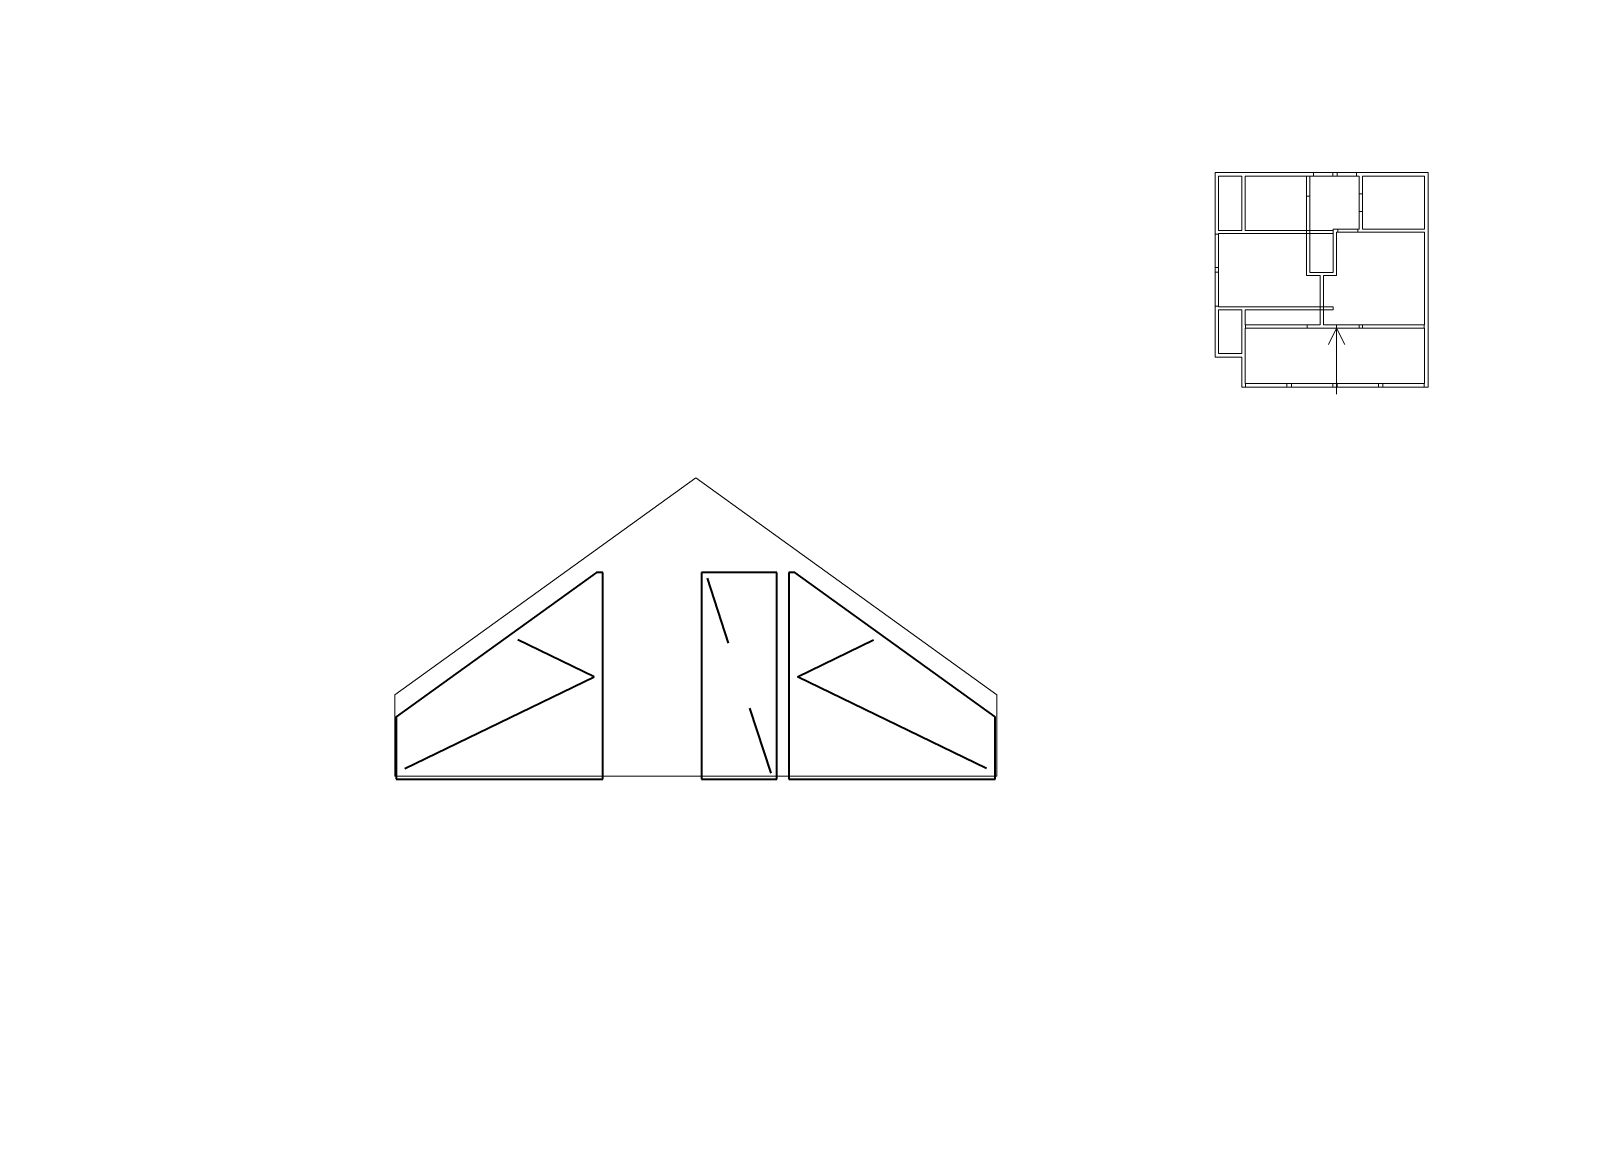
# Model space of a CAD drawing. Header units: millimetres. Extents: x 0 to 6720, y 0 to 401.
# Drawn here: x 2520 to 2940, y 0 to 297 of the extents above; entities that cross this region are included whole.
import ezdxf

# ---------------------------------------------------------------- set-up
doc = ezdxf.new("R2010")
doc.units = ezdxf.units.MM
for name, pattern in [('K5LT32773', [0]), ('K5LT32775', [250, 62.5, -62.5, 62.5, -62.5]), ('K5LT32776', [0]), ('K5LT32778', [0]), ('K5LT32779', [0]), ('K5LT_BASIC', [0])]:
    doc.linetypes.add(name, pattern=pattern)
doc.layers.add('Системный слой', color=7, linetype='Continuous')

msp = doc.modelspace()

# ---------------------------------------------------------------- linework, layer by layer
at = {"layer": 'Системный слой', "color": 7, "linetype": 'K5LT32773', "lineweight": 18}
for p, q in [((2841.04996, 258.63101), (2841.04996, 241.93951)), ((2867.69676, 258.63101), (2841.04996, 258.63101)), ((2842.00376, 242.98273), (2842.00376, 257.67721)), ((2842.00376, 257.67721), (2848.29288, 257.67721)), ((2848.29288, 257.67721), (2848.29288, 242.98273)), ((2849.18707, 242.98273), (2849.18707, 257.67721)), ((2849.18707, 257.67721), (2865.81896, 257.67721)), ((2865.81896, 257.67721), (2865.81896, 257.6176)), ((2866.71315, 257.6176), (2865.81896, 257.6176)), ((2866.71315, 257.67721), (2867.69676, 257.67721)), ((2866.71315, 257.6176), (2866.71315, 257.67721)), ((2867.69676, 258.63101), (2872.94266, 258.63101)), ((2867.69676, 258.63101), (2867.69676, 257.67721)), ((2867.69676, 258.63101), (2872.94266, 258.63101)), ((2867.69676, 258.63101), (2867.69676, 257.67721)), ((2867.69676, 257.67721), (2872.94266, 257.67721)), ((2867.69676, 257.67721), (2872.94266, 257.67721)), ((2874.13491, 258.63101), (2872.94266, 258.63101)), ((2872.94266, 257.67721), (2872.94266, 258.63101)), ((2872.94266, 257.67721), (2872.94266, 258.63101)), ((2872.94266, 257.67721), (2874.13491, 257.67721)), ((2874.13491, 258.63101), (2874.13491, 257.67721)), ((2874.13491, 258.63101), (2879.38081, 258.63101)), ((2874.13491, 258.63101), (2874.13491, 257.67721)), ((2874.13491, 257.67721), (2879.38081, 257.67721)), ((2898.81449, 258.63101), (2879.38081, 258.63101)), ((2879.38081, 257.67721), (2879.38081, 258.63101)), ((2879.38081, 257.67721), (2879.38081, 258.63101)), ((2879.38081, 257.67721), (2880.12597, 257.67721)), ((2880.12597, 257.67721), (2880.12597, 252.8486)), ((2881.02016, 257.67721), (2897.86069, 257.67721)), ((2881.02016, 252.8486), (2881.02016, 257.67721)), ((2897.86069, 257.67721), (2897.86069, 243.3404)), ((2898.81449, 200.50881), (2898.81449, 258.63101)), ((2865.81896, 252.25247), (2865.81896, 230.70255)), ((2865.81896, 252.25247), (2866.71315, 252.25247)), ((2866.71315, 231.59673), (2866.71315, 252.25247)), ((2881.02016, 252.8486), (2880.12597, 252.8486)), ((2880.12597, 248.07959), (2880.12597, 243.3404)), ((2880.12597, 248.07959), (2881.02016, 248.07959)), ((2881.02016, 243.3404), (2881.02016, 248.07959)), ((2841.04996, 232.8784), (2841.04996, 241.93951)), ((2842.00376, 241.93951), (2841.04996, 241.93951)), ((2848.29288, 242.98273), (2842.00376, 242.98273)), ((2842.00376, 241.93951), (2842.00376, 242.08854)), ((2842.00376, 242.08854), (2873.06189, 242.08854)), ((2842.00376, 232.8784), (2842.00376, 241.93951)), ((2873.06189, 242.98273), (2849.18707, 242.98273)), ((2873.06189, 242.08854), (2873.06189, 242.98273)), ((2874.37336, 243.3404), (2873.09169, 243.3404)), ((2873.09169, 243.3404), (2873.09169, 231.59673)), ((2873.98588, 242.44621), (2874.37336, 242.44621)), ((2873.98588, 230.70255), (2873.98588, 242.44621)), ((2874.37336, 243.3404), (2874.37336, 242.44621)), ((2880.12597, 243.3404), (2879.73849, 243.3404)), ((2879.73849, 242.44621), (2879.73849, 243.3404)), ((2879.73849, 242.44621), (2897.86069, 242.44621)), ((2897.86069, 243.3404), (2881.02016, 243.3404)), ((2897.86069, 242.44621), (2897.86069, 217.40895)), ((2841.04996, 232.8784), (2841.04996, 231.68615)), ((2841.04996, 232.8784), (2842.00376, 232.8784)), ((2841.04996, 222.44621), (2841.04996, 231.68615)), ((2842.00376, 231.68615), (2841.04996, 231.68615)), ((2842.00376, 231.68615), (2842.00376, 232.8784)), ((2842.00376, 222.44621), (2842.00376, 231.68615)), ((2873.09169, 231.59673), (2866.71315, 231.59673)), ((2865.81896, 230.70255), (2869.57455, 230.70255)), ((2869.57455, 230.70255), (2869.57455, 217.40895)), ((2870.46874, 230.70255), (2873.98588, 230.70255)), ((2870.46874, 217.40895), (2870.46874, 230.70255)), ((2841.04996, 222.44621), (2841.04996, 208.61611)), ((2841.04996, 222.44621), (2842.00376, 222.44621)), ((2842.00376, 222.29718), (2842.00376, 222.44621)), ((2873.06189, 222.29718), (2842.00376, 222.29718)), ((2842.00376, 209.56991), (2842.00376, 221.403)), ((2842.00376, 221.403), (2848.26308, 221.403)), ((2848.26308, 221.403), (2848.26308, 209.56991)), ((2849.21688, 221.403), (2873.06189, 221.403)), ((2849.21688, 217.40895), (2849.21688, 221.403)), ((2873.06189, 221.403), (2873.06189, 222.29718)), ((2849.21688, 201.46261), (2849.21688, 216.51477)), ((2897.86069, 216.51477), (2897.86069, 201.46261)), ((2841.04996, 208.61611), (2848.26308, 208.61611)), ((2848.26308, 209.56991), (2842.00376, 209.56991)), ((2848.26308, 208.61611), (2848.26308, 200.50881)), ((2848.26308, 200.50881), (2849.3361, 200.50881)), ((2849.3361, 201.46261), (2849.21688, 201.46261)), ((2872.94266, 201.46261), (2849.3361, 201.46261)), ((2849.3361, 201.46261), (2849.3361, 200.50881)), ((2860.54326, 201.46261), (2849.3361, 201.46261)), ((2849.3361, 201.46261), (2849.3361, 200.50881)), ((2872.94266, 200.50881), (2849.3361, 200.50881)), ((2860.54326, 200.50881), (2849.3361, 200.50881)), ((2860.54326, 200.50881), (2860.54326, 201.46261)), ((2872.94266, 201.46261), (2861.73551, 201.46261)), ((2861.73551, 201.46261), (2861.73551, 200.50881)), ((2872.94266, 200.50881), (2861.73551, 200.50881)), ((2874.13491, 201.46261), (2872.94266, 201.46261)), ((2872.94266, 200.50881), (2872.94266, 201.46261)), ((2872.94266, 200.50881), (2872.94266, 201.46261)), ((2872.94266, 200.50881), (2874.13491, 200.50881)), ((2897.74147, 201.46261), (2874.13491, 201.46261)), ((2874.13491, 201.46261), (2874.13491, 200.50881)), ((2885.34206, 201.46261), (2874.13491, 201.46261)), ((2874.13491, 201.46261), (2874.13491, 200.50881)), ((2897.74147, 200.50881), (2874.13491, 200.50881)), ((2885.34206, 200.50881), (2874.13491, 200.50881)), ((2885.34206, 200.50881), (2885.34206, 201.46261)), ((2897.74147, 201.46261), (2886.53431, 201.46261)), ((2886.53431, 201.46261), (2886.53431, 200.50881)), ((2897.74147, 200.50881), (2886.53431, 200.50881)), ((2897.86069, 201.46261), (2897.74147, 201.46261)), ((2897.74147, 200.50881), (2897.74147, 201.46261)), ((2897.74147, 200.50881), (2897.74147, 201.46261)), ((2897.74147, 200.50881), (2898.81449, 200.50881))]:
    msp.add_line(p, q, dxfattribs=at)
at = {"layer": 'Системный слой', "color": 7, "linetype": 'K5LT32775', "lineweight": 18}
for p, q in [((2865.81896, 257.6176), (2865.81896, 252.25247)), ((2866.71315, 257.6176), (2866.71315, 252.25247)), ((2874.13491, 258.63101), (2879.38081, 258.63101)), ((2874.13491, 257.67721), (2879.38081, 257.67721)), ((2880.12597, 248.07959), (2880.12597, 252.8486)), ((2881.02016, 248.07959), (2881.02016, 252.8486)), ((2874.37336, 243.3404), (2879.73849, 243.3404)), ((2874.37336, 242.44621), (2879.73849, 242.44621))]:
    msp.add_line(p, q, dxfattribs=at)
at = {"layer": 'Системный слой', "color": 3, "linetype": 'K5LT32779', "lineweight": 18}
for p, q in [((2849.3361, 217.40895), (2849.21688, 217.40895)), ((2849.21688, 216.51477), (2849.3361, 216.51477)), ((2866.02761, 217.40895), (2849.3361, 217.40895)), ((2849.3361, 217.40895), (2849.3361, 216.51477)), ((2866.02761, 216.51477), (2849.3361, 216.51477)), ((2869.57455, 217.40895), (2866.02761, 217.40895)), ((2866.02761, 216.51477), (2866.02761, 217.40895)), ((2866.02761, 216.51477), (2874.01569, 216.51477)), ((2874.01569, 217.40895), (2870.46874, 217.40895)), ((2880.09616, 217.40895), (2874.01569, 217.40895)), ((2874.01569, 217.40895), (2874.01569, 216.51477)), ((2880.09616, 216.51477), (2874.01569, 216.51477)), ((2881.04996, 217.40895), (2880.09616, 217.40895)), ((2880.09616, 216.51477), (2880.09616, 217.40895)), ((2880.09616, 216.51477), (2881.04996, 216.51477)), ((2897.74147, 217.40895), (2881.04996, 217.40895)), ((2881.04996, 217.40895), (2881.04996, 216.51477)), ((2897.74147, 216.51477), (2881.04996, 216.51477)), ((2897.86069, 217.40895), (2897.74147, 217.40895)), ((2897.74147, 216.51477), (2897.74147, 217.40895)), ((2897.74147, 216.51477), (2897.86069, 216.51477))]:
    msp.add_line(p, q, dxfattribs=at)
at = {"layer": 'Системный слой', "color": 1, "linetype": 'K5LT32778', "lineweight": 18}
for q in [(2871.78022, 212.04383), (2874.01569, 198.63101), (2876.25115, 212.04383)]:
    msp.add_line((2874.01569, 216.51477), q, dxfattribs=at)
at = {"layer": 'Системный слой', "color": 5, "linetype": 'K5LT32776', "lineweight": 18}
for p, q in [((2618.6387, 117.0871), (2700.23869, 175.93324)), ((2700.23869, 175.93324), (2781.8387, 117.08708)), ((2619.0387, 111.14165), (2673.34073, 150.30165)), ((2673.34073, 150.30165), (2675.0387, 150.30165)), ((2675.0387, 150.30165), (2675.0387, 94.30165)), ((2701.8387, 94.30165), (2701.8387, 150.30165)), ((2701.8387, 150.30165), (2722.2387, 150.30165)), ((2722.2387, 150.30165), (2722.2387, 94.30165)), ((2725.4387, 94.30165), (2725.4387, 150.30165)), ((2725.4387, 150.30165), (2727.13666, 150.30165)), ((2727.13666, 150.30165), (2781.4387, 111.14165)), ((2618.6387, 95.10165), (2618.6387, 117.0871)), ((2781.8387, 117.08708), (2781.8387, 95.10165)), ((2619.0387, 94.30165), (2619.0387, 111.14165)), ((2781.4387, 111.14165), (2781.4387, 94.30165)), ((2781.8387, 95.10165), (2618.6387, 95.10165)), ((2675.0387, 94.30165), (2619.0387, 94.30165)), ((2722.2387, 94.30165), (2701.8387, 94.30165)), ((2781.4387, 94.30165), (2725.4387, 94.30165))]:
    msp.add_line(p, q, dxfattribs=at)
at = {"layer": 'Системный слой', "color": 5, "linetype": 'K5LT_BASIC', "lineweight": 40}
for p, q in [((2673.34073, 150.30165), (2619.0387, 111.14165)), ((2675.0387, 150.30165), (2673.34073, 150.30165)), ((2675.0387, 94.30165), (2675.0387, 150.30165)), ((2722.2387, 150.30165), (2701.8387, 150.30165)), ((2701.8387, 150.30165), (2701.8387, 94.30165)), ((2709.15294, 131.13261), (2703.3987, 148.74165)), ((2722.2387, 94.30165), (2722.2387, 150.30165)), ((2727.13666, 150.30165), (2725.4387, 150.30165)), ((2725.4387, 150.30165), (2725.4387, 94.30165)), ((2781.4387, 111.14165), (2727.13666, 150.30165)), ((2672.6787, 122.01811), (2652.04602, 132.03528)), ((2727.7987, 122.01811), (2748.43137, 132.03528)), ((2621.3987, 97.12165), (2672.6787, 122.01811)), ((2779.0787, 97.12165), (2727.7987, 122.01811)), ((2720.6787, 95.86165), (2714.92446, 113.47069)), ((2619.0387, 111.14165), (2619.0387, 94.30165)), ((2781.4387, 94.30165), (2781.4387, 111.14165)), ((2619.0387, 94.30165), (2675.0387, 94.30165)), ((2701.8387, 94.30165), (2722.2387, 94.30165)), ((2725.4387, 94.30165), (2781.4387, 94.30165))]:
    msp.add_line(p, q, dxfattribs=at)

doc.saveas('drawing.dxf')
